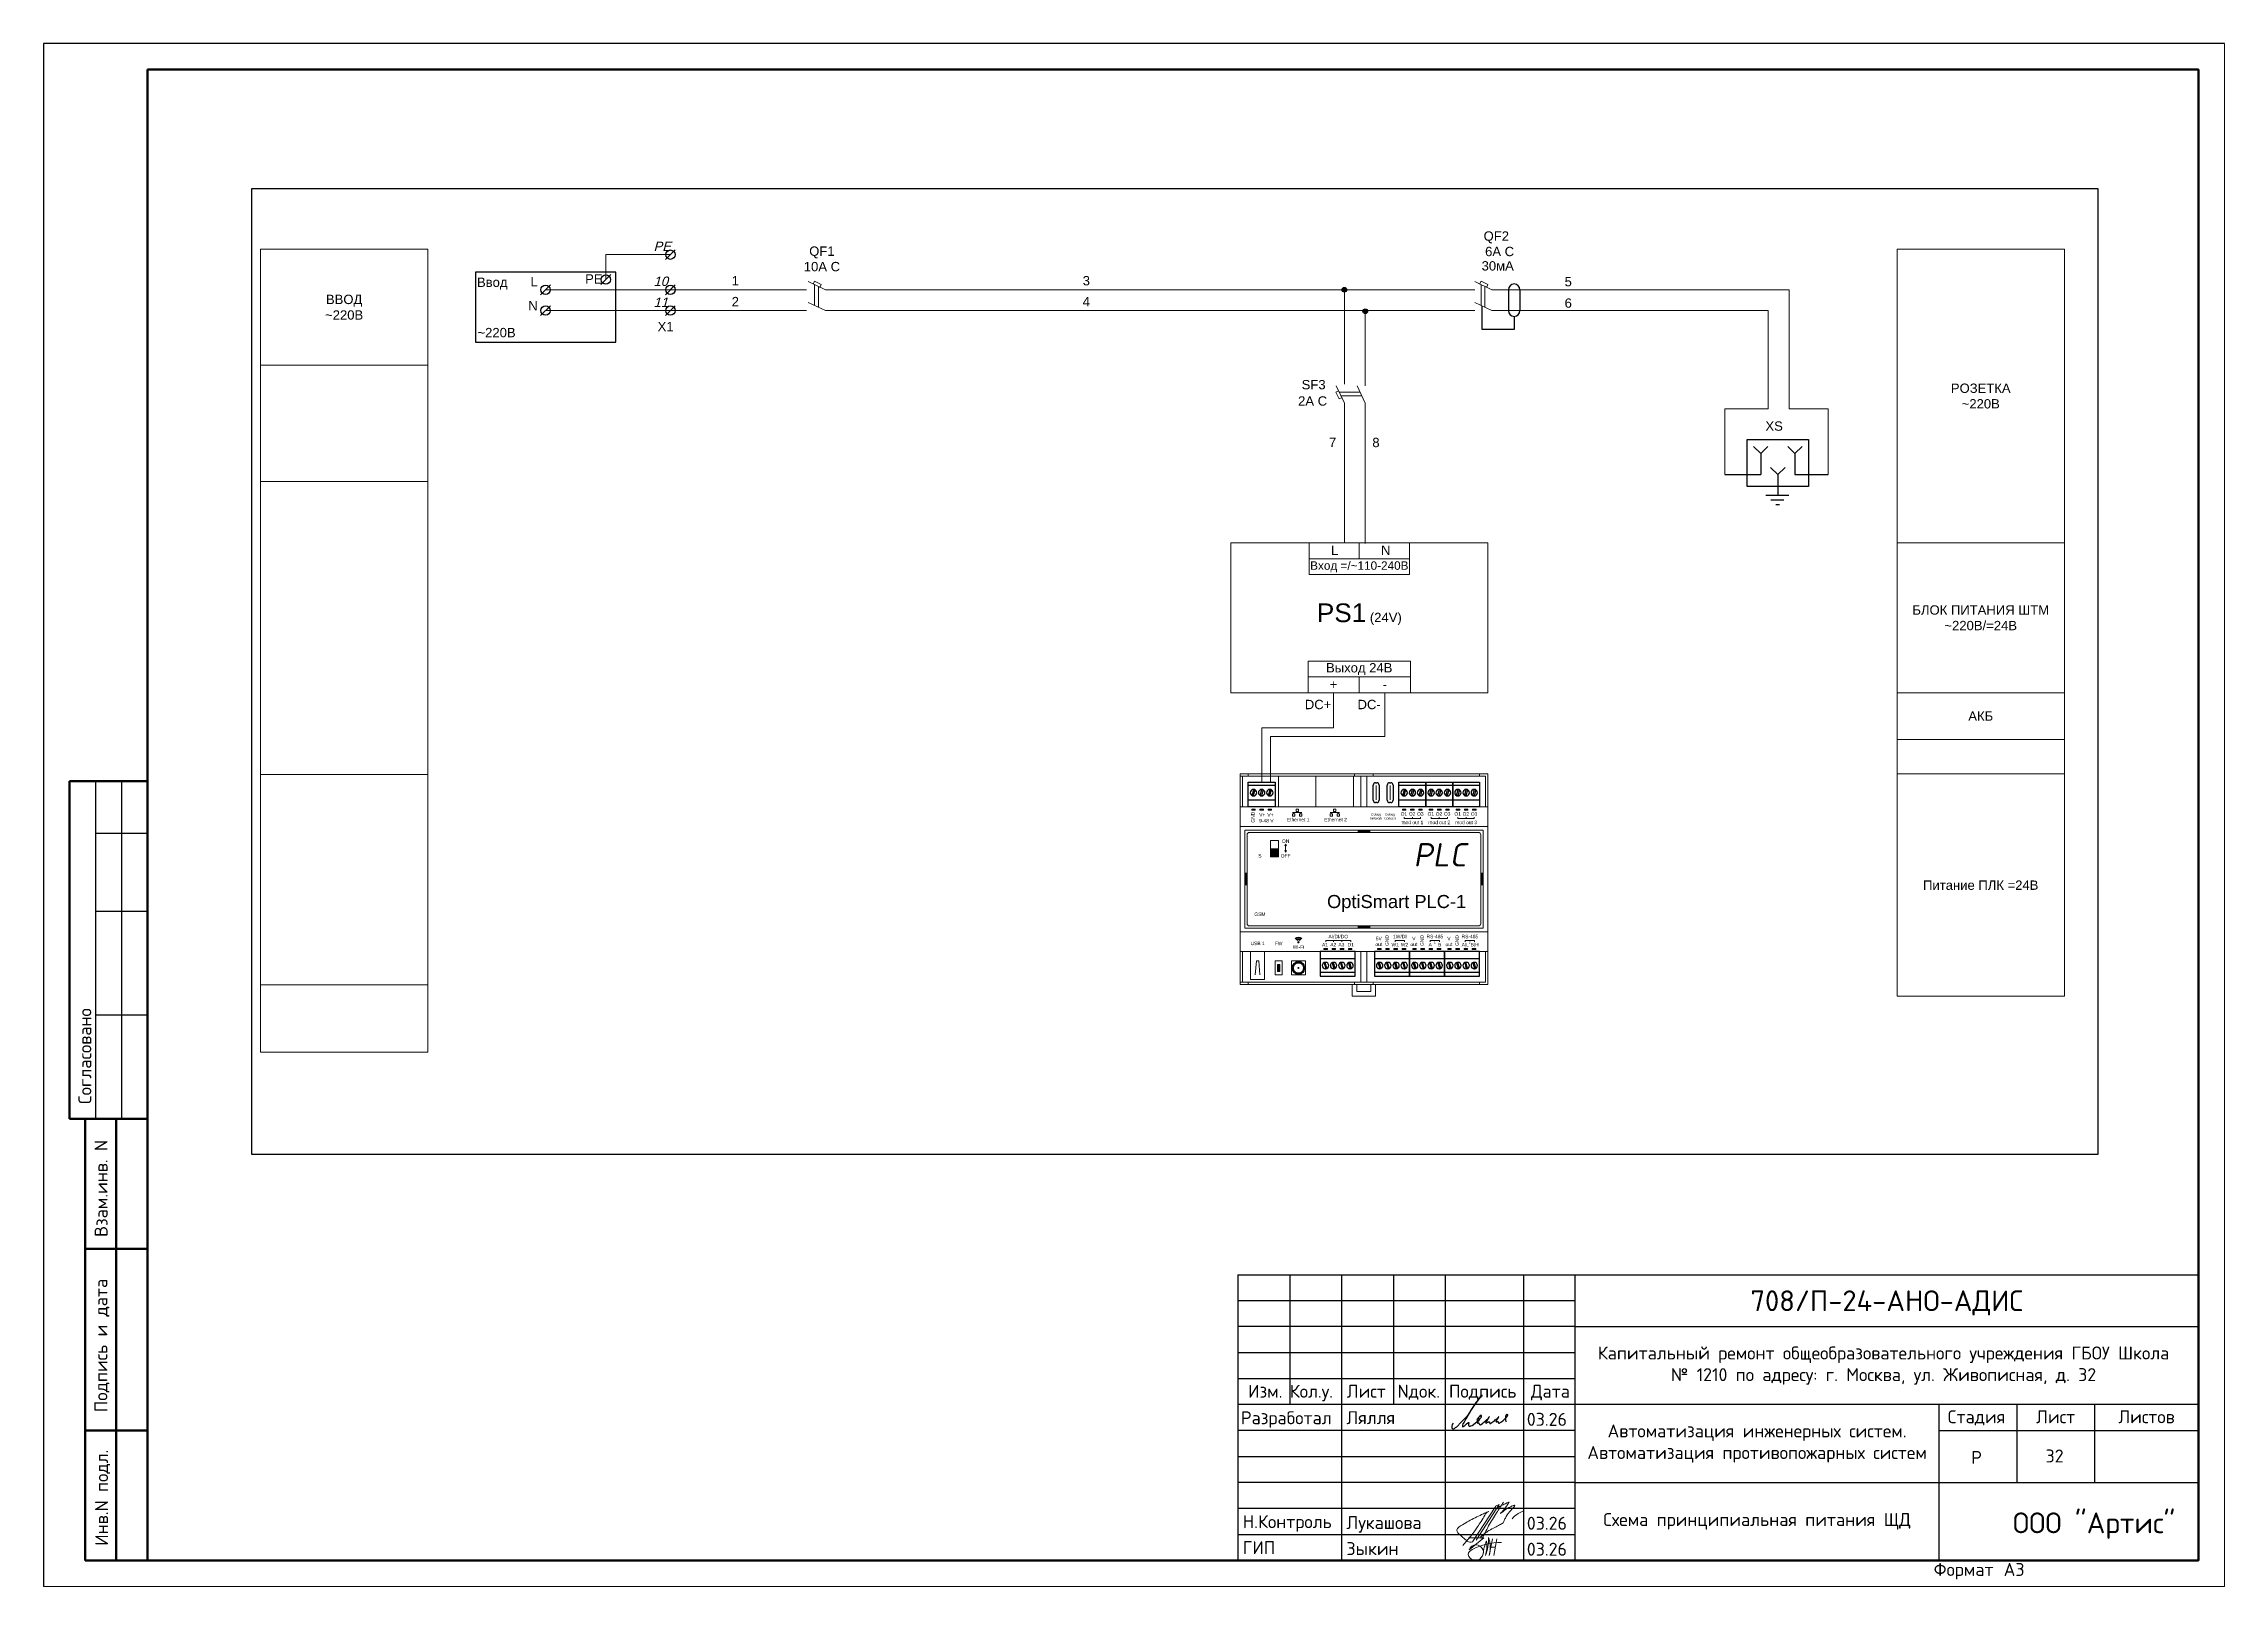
# Paper-space layout '1 (30)' of a CAD drawing. Header units: millimetres. Extents: x 9354 to 9774, y 857 to 1154.
# The model-space entities are those that its viewports show. They can reach past a viewport. Long polylines and large blocks are cut down to what shows.
import ezdxf
from ezdxf.enums import TextEntityAlignment as Align

# ---------------------------------------------------------------- set-up
doc = ezdxf.new("R2010")
doc.units = ezdxf.units.MM
doc.linetypes.add('DASHED2', pattern=[0.375, 0.25, -0.125])
for name, color, linetype, lineweight in [('text', 5, 'Continuous', 20), ('WB', 7, 'Continuous', 9), ('АР_текст', 250, 'Continuous', 40), ('Маркировка', 1, 'Continuous', 9), ('Основная сплош', 7, 'Continuous', 30), ('Текст', 7, 'Continuous', 30), ('Цепь 220В AC L', 34, 'Continuous', 9), ('Цепь 220В AC N', 5, 'Continuous', 9), ('Цепь DC 24В минус', 7, 'Continuous', 9), ('Цепь DC 24В плюс', 1, 'Continuous', 9), ('Цепь PE', 50, 'Continuous', 9)]:
    doc.layers.add(name, color=color, linetype=linetype, lineweight=lineweight)
for name, color, linetype, lineweight, true_color in [('Винты', 7, 'Continuous', 25, 0x000000), ('Клеммники', 7, 'Continuous', 25, 0x008000), ('ОФ_подписи', 5, 'Continuous', 13, 0x0000ff), ('Подписи', 5, 'Continuous', 18, 0x0000ff)]:
    doc.layers.add(name, color=color, linetype=linetype, lineweight=lineweight, true_color=true_color)
for name, color, linetype in [('Основная', 7, 'Continuous'), ('СОТ', 7, 'Continuous'), ('Штампы', 7, 'Continuous')]:
    doc.layers.add(name, color=color, linetype=linetype)
doc.styles.add('20', font='isocpeur.ttf', dxfattribs={"oblique": 10, "height": 20})
doc.styles.add('ICOCPEUR', font='isocpeur.ttf', dxfattribs={"height": 250})
doc.styles.add('PDF ISOCPEUR', font='isocpeur.ttf')
doc.styles.add('RubezhCAD', font='isocpeur.ttf')
doc.styles.get("Standard").update_dxf_attribs({"font": 'arial.ttf'})
doc.styles.add('textstyle19', font='arial.ttf')
doc.styles.add('textstyle20', font='arial.ttf')
doc.styles.add('textstyle21', font='arial.ttf')
doc.styles.add('textstyle22', font='arial.ttf')
doc.styles.add('textstyle23', font='arial.ttf')
doc.styles.add('textstyle24', font='arial.ttf')
doc.styles.add('textstyle25', font='arial.ttf')
doc.styles.add('textstyle26', font='arial.ttf')
doc.styles.add('textstyle27', font='arial.ttf')
doc.styles.add('textstyle28', font='arial.ttf')
doc.styles.add('textstyle29', font='arial.ttf')
doc.styles.add('textstyle30', font='arial.ttf')
doc.styles.add('textstyle31', font='arial.ttf')
doc.styles.add('textstyle32', font='arial.ttf')
doc.styles.add('textstyle33', font='arial.ttf')
doc.styles.add('textstyle34', font='arial.ttf')
doc.styles.add('textstyle35', font='arial.ttf')
doc.styles.add('textstyle36', font='arial.ttf')
doc.styles.add('textstyle37', font='arial.ttf')
doc.styles.add('textstyle38', font='arial.ttf')
doc.styles.add('textstyle39', font='arial.ttf')
doc.styles.add('textstyle40', font='arial.ttf')
doc.styles.add('textstyle41', font='arial.ttf')
doc.styles.add('textstyle42', font='arial.ttf')
doc.styles.add('textstyle43', font='arial.ttf')
doc.styles.add('textstyle44', font='arial.ttf')
doc.styles.add('textstyle45', font='arial.ttf')
doc.styles.add('textstyle47', font='arial.ttf')
doc.styles.add('textstyle48', font='arial.ttf')
doc.styles.add('textstyle49', font='arial.ttf')
doc.styles.add('textstyle50', font='arial.ttf')
doc.styles.add('textstyle51', font='arial.ttf')
doc.styles.add('textstyle52', font='arial.ttf')
doc.styles.add('textstyle53', font='arial.ttf')
doc.styles.add('textstyle54', font='arial.ttf')
doc.styles.add('textstyle55', font='arial.ttf')
doc.styles.add('textstyle56', font='arial.ttf')
doc.styles.add('textstyle57', font='arial.ttf')
doc.styles.add('textstyle58', font='arial.ttf')
doc.styles.add('textstyle59', font='arial.ttf')
doc.styles.add('textstyle60', font='arial.ttf')
doc.styles.add('textstyle61', font='arial.ttf')
doc.styles.add('textstyle62', font='arial.ttf')
doc.styles.add('textstyle63', font='arial.ttf')
doc.styles.add('textstyle64', font='arial.ttf')
doc.styles.add('textstyle65', font='arial.ttf')
doc.styles.add('textstyle66', font='arial.ttf')
doc.styles.add('textstyle67', font='arial.ttf')
doc.styles.add('textstyle68', font='arial.ttf')
doc.styles.add('textstyle69', font='arial.ttf')
doc.styles.add('TIMES', font='times.ttf')
doc.styles.add('XREF1$0$Standard', font='isocpeur.ttf')

psp = doc.layouts.new('1 (30)')

msp = doc.modelspace()

# ---------------------------------------------------------------- texts
at = {"color": 0, "lineweight": 30}
for s, p in [('QF2', (1145247.1, 49818.5)), ('QF1', (1132258.5, 49527.5)), ('6А C', (1145275.7, 49521.3)), ('10А C', (1132154, 49230.3)), ('30мА', (1145208.2, 49244.8)), ('Х1', (1129338.9, 48075)), ('SF3', (1141742.8, 46957.7)), ('2А C', (1141674, 46643.6)), ('L', (1142309.1, 43769.2)), ('N', (1143270, 43770.9))]:
    msp.add_text(s, height=180, dxfattribs=at).set_placement(p)
for s, p in [('PE', (1127942.5, 48992.9)), ('Ввод', (1125860, 48928.6)), ('L', (1126890, 48942.8)), ('N', (1126848.2, 48477.2)), ('~220В', (1125870.2, 47959.7))]:
    msp.add_text(s, height=180).set_placement(p)
msp.add_text('XS', height=180, dxfattribs=at).set_placement((1151010, 46160.5), align=Align.RIGHT)
at = {"attachment_point": 5}
for s, insert, char_height, width in [('ВВОД\\P~220В', (1123301.8, 48537.8), 180, 3221.663), ('РОЗЕТКА\\P~220В', (1154821.3, 46827.7), 180, 3221.663), ('Вход =/~110-240В', (1142853.4, 43541.4), 162, 1927.491), ('{\\H2x;PS1} (24V)', (1142853.4, 42628.6), 180, 1927.491), ('БЛОК ПИТАНИЯ ШТМ\\P~220В/=24В', (1154821.3, 42558.6), 180, 3221.663), ('Выход 24В', (1142851.3, 41571.6), 180, 1968.892), ('+', (1142359, 41277.3), 180, 984.446), ('-', (1143343.5, 41277.3), 180, 984.446), ('Питание ПЛК =24В', (1154821.3, 37410.8), 180, 3221.663)]:
    msp.add_mtext(s, dxfattribs=dict(at, insert=insert, char_height=char_height, width=width))
at = {"layer": 'Defpoints', "insert": (1154821.3, 40667.2), "char_height": 180, "width": 3221.663, "attachment_point": 5}
msp.add_mtext('АКБ', dxfattribs=at)
at = {"layer": 'text', "style": '20', "oblique": 10}
msp.add_text('PLC', height=450, rotation=360, dxfattribs=at).set_placement((1143897.2, 37772.1))
at = {"layer": 'Маркировка', "color": 1, "lineweight": 25}
for s, p in [('3', (1137525.6, 48958.8)), ('2', (1130765.6, 48556.4)), ('1', (1130765.6, 48958.8)), ('4', (1137525.6, 48556.4)), ('5', (1146807.3, 48941)), ('6', (1146807.3, 48528.2)), ('7', (1142268.4, 45844.5)), ('8', (1143103.8, 45844.5))]:
    msp.add_text(s, height=180, dxfattribs=at).set_placement(p)
at = {"layer": 'Маркировка', "color": 1, "lineweight": 30}
for s, p in [('DC+', (1141803.6, 40800.1)), ('DC-', (1142818.7, 40800.1))]:
    msp.add_text(s, height=180, dxfattribs=at).set_placement(p)
at = {"layer": 'Маркировка', "color": 94, "char_height": 180, "attachment_point": 7}
for s, heights, insert in [('{\\Q15;PE}', [171.3], (1129260.7, 49620.6)), ('{\\Q15;10}', [0], (1129260.7, 48945.6)), ('{\\Q15;11}', [0], (1129260.7, 48543.1))]:
    msp.add_mtext_dynamic_manual_height_columns(s, width=375.081, gutter_width=1125, heights=heights, dxfattribs=dict(at, insert=insert))
at = {"layer": 'СОТ', "char_height": 250, "width": 7000, "attachment_point": 5, "style": 'ICOCPEUR'}
for s, insert in [('{\\C0;32}', (1156243.3, 26423)), ('Схема принципиальная питания ЩД', (1150513.4, 25164.9))]:
    msp.add_mtext(s, dxfattribs=dict(at, insert=insert))

# ---------------------------------------------------------------- blocks, each defined once
blk = doc.blocks.new('*U8')
at = {"lineweight": 50}
for p, q in [((5, 155), (20, 155)), ((5, 155), (5, 90)), ((5, 90), (20, 90)), ((8, 5), (8, 90)), ((14, 5), (14, 90)), ((8, 65), (20, 65)), ((8, 30), (20, 30)), ((8, 5), (20, 5))]:
    blk.add_line(p, q, dxfattribs=at)
for p, q in [((10, 155), (10, 90)), ((15, 155), (15, 90)), ((10, 145), (20, 145)), ((10, 130), (20, 130)), ((10, 110), (20, 110))]:
    blk.add_line(p, q)
blk.add_lwpolyline([(0, 0), (420, 0), (420, 297), (0, 297)], close=True)
blk.add_lwpolyline([(20, 292), (415, 292), (415, 5), (20, 5)], close=True, dxfattribs=at)
at = {"style": 'XREF1$0$Standard'}
for s, p in [('Согласовано', (7.95, 102.07)), ('Взам.инв. N', (11.07, 76.61)), ('Подпись и дата', (11.04, 46.36)), ('Инв.N подл.', (11.17, 17.07))]:
    blk.add_text(s, height=2.5, rotation=90, dxfattribs=at).set_placement(p, align=Align.MIDDLE_CENTER)
blk.add_text('Формат', height=2.5, dxfattribs=at).set_placement((364.02, 2))
blk.add_text('А3', height=2.5, dxfattribs=at).set_placement((381.51, 2), align=Align.RIGHT)
for tag, p in [('СОГЛАСОВАНО_ДАТА2', (14.37, 145.56)), ('СОГЛАСОВАНО_ДАТА3', (19.37, 145.56)), ('СОГЛАСОВАНО_ФАМИЛИЯ2', (14.37, 110.56)), ('СОГЛАСОВАНО_ФАМИЛИЯ3', (19.37, 110.56)), ('СОГЛАСОВАНО_ДОЛЖНОСТЬ2', (14.37, 90.56)), ('СОГЛАСОВАНО_ДОЛЖНОСТЬ3', (19.37, 90.56))]:
    blk.add_attdef(tag, p, '', height=2.5, rotation=90, dxfattribs=at)
for tag, p in [('ВЗАМ_ИНВ_НОМЕР', (19.37, 77.5)), ('ИНВ_N_ПОДЛ', (19.37, 17.5))]:
    blk.add_attdef(tag, text='', height=2.5, rotation=90, dxfattribs=at).set_placement(p, align=Align.CENTER)
blk.add_attdef('ИНВ_ДАТА', text='', height=2.5, rotation=90, dxfattribs=at).set_placement((19.37, 63.83), align=Align.RIGHT)
blk = doc.blocks.new('П_Зыкин')
at = {"layer": 'ОФ_подписи', "color": 152, "ltscale": 100, "true_color": 0x0061c2, "transparency": 33554687}
for p, q in [((142, 249), (62, -174)), ((102, 37), (218, 37)), ((258, 249), (178, -174))]:
    blk.add_line(p, q, dxfattribs=at)
blk.add_lwpolyline([(-462, 273), (-74, 273), (-446, -30)], dxfattribs=at)
for centre, radius, start, end in [((-271, -94), 186, 314.2393, 159.9348), ((345, -1372), 1523, 88.8758, 117.8788), ((1109, -252), 1204, 158.7593, 174.231), ((-1024, 224), 1068, 337.8144, 2.8859), ((-849, 72), 852, 342.8308, 7.4815), ((-9, 182), 4.48, 8.9691, 155.6551), ((-643, 22), 732, 344.4555, 20.462), ((-318, -169), 151, 108.7568, 173.4251), ((-287, -115), 185, 191.5358, 322.3512)]:
    blk.add_arc(centre, radius, start, end, dxfattribs=at)
blk = doc.blocks.new('П_Лукашова')
at = {"layer": 'ОФ_подписи', "color": 152, "true_color": 0x0061c2}
for p, q in [((221, 339), (-221, -339)), ((286, 371), (-156, -307)), ((283, 370), (218, 338))]:
    blk.add_line(p, q, dxfattribs=at)
for points in [[(221, 301), (344, 360), (434, 401), (475, 416), (464, 395), (420, 336), (342, 232), (310, 203), (337, 221), (420, 283), (490, 322), (558, 352), (576, 358), (491, 240), (403, 113), (374, 49), (360, 20)], [(-221, -339), (-276, -344), (-368, -289), (-446, -221), (-505, -166), (-522, -116), (-412, -16), (-295, 56), (-173, 120), (-49, 179), (33, 216), (87, 237), (52, 221), (11, 167), (-59, 51), (-126, -52), (-177, -132), (-256, -231), (-409, -409)], [(360, 20), (294, -18), (203, -65), (91, -124), (-73, -248)], [(366, 415), (236, 213), (85, -37), (-50, -300)], [(530, 102), (646, 199), (748, 254)]]:
    blk.add_spline(points, degree=3, dxfattribs=at)
blk = doc.blocks.new('A$C11203D1A')
at = {"layer": 'Подписи', "lineweight": 25}
blk.add_lwpolyline([(0.24, 1.11), (0.09, 0.86), (0, 0.47), (0.01, 0.27), (0.06, 0.09), (0.17, 0.01), (0.33, 0), (0.53, 0.07), (0.73, 0.22), (0.94, 0.41), (1.81, 1.26), (2.64, 2.1), (3.19, 2.76), (3.8, 3.63), (4.42, 4.6), (5, 5.4), (5.39, 5.96), (5.72, 6.46), (5.82, 6.46), (5.73, 6.31), (4.71, 5.11), (3.82, 3.76), (2.71, 1.9), (2.36, 1.31), (2.15, 0.93), (2.05, 0.72), (2.04, 0.6), (2.04, 0.49), (2.07, 0.44), (2.13, 0.41), (2.22, 0.43), (2.34, 0.53), (2.48, 0.65), (2.83, 0.93), (3.1, 1.12), (3.23, 1.19), (3.28, 1.19), (3.29, 1.16), (3.26, 1.06), (3.23, 0.9), (3.22, 0.77), (3.24, 0.65), (3.26, 0.58), (3.34, 0.52), (3.42, 0.48), (3.54, 0.51), (3.66, 0.56), (3.92, 0.66), (4.17, 0.85), (4.57, 1.16), (4.82, 1.36), (5, 1.53), (5.18, 1.68), (5.48, 1.96), (5.64, 2.15), (5.74, 2.33), (5.75, 2.44), (5.75, 2.53), (5.69, 2.57), (5.6, 2.58), (5.49, 2.54), (5.33, 2.4), (5.12, 2.18), (4.99, 1.99), (4.9, 1.86), (4.85, 1.74), (4.87, 1.66), (4.92, 1.62), (5.03, 1.65), (5.11, 1.72), (5.21, 1.79), (5.24, 1.81), (5.28, 1.82), (5.31, 1.82), (5.32, 1.79), (5.26, 1.69), (5.19, 1.61), (5.11, 1.47), (5.03, 1.34), (4.98, 1.25), (4.97, 1.17), (4.97, 1.09), (5.01, 1.05), (5.05, 1.06), (5.1, 1.11), (5.14, 1.13), (5.2, 1.13), (5.23, 1.07), (5.27, 0.94), (5.32, 0.85), (5.35, 0.8), (5.43, 0.77), (5.52, 0.78), (5.61, 0.84), (5.88, 1), (6.13, 1.19), (6.42, 1.46), (6.68, 1.7), (6.94, 1.94), (7.06, 2.08), (7.22, 2.28), (7.23, 2.3), (7.23, 2.31), (7.2, 2.31), (7.18, 2.28), (7.15, 2.24), (6.76, 1.63), (6.67, 1.45), (6.59, 1.3), (6.56, 1.22), (6.56, 1.16), (6.57, 1.11), (6.6, 1.08), (6.65, 1.1), (6.7, 1.13), (6.79, 1.19), (6.88, 1.26), (6.99, 1.31), (7.07, 1.35), (7.18, 1.36), (7.23, 1.33), (7.27, 1.28), (7.28, 1.18), (7.28, 1.12), (7.3, 1.08), (7.34, 1.04), (7.38, 1.02), (7.45, 1.01), (7.52, 1.04), (7.6, 1.09), (7.73, 1.19), (7.93, 1.34), (8.13, 1.48), (8.36, 1.7), (8.65, 1.95), (8.78, 2.07), (8.9, 2.16), (8.98, 2.23), (9.03, 2.27), (9.04, 2.29), (9.02, 2.3), (8.99, 2.29), (8.97, 2.25), (8.92, 2.16), (8.7, 1.81), (8.57, 1.61), (8.52, 1.53), (8.51, 1.43), (8.53, 1.37), (8.56, 1.33), (8.6, 1.33), (8.66, 1.35), (8.72, 1.39), (8.76, 1.41), (8.86, 1.4), (8.93, 1.37), (8.94, 1.31), (8.96, 1.22), (8.98, 1.14), (9.02, 1.1), (9.08, 1.07), (9.17, 1.1), (9.24, 1.14), (9.33, 1.2), (9.56, 1.37), (9.86, 1.59), (10.18, 1.87), (10.41, 2.09), (10.57, 2.29), (10.72, 2.51), (10.76, 2.62), (10.77, 2.7), (10.75, 2.75), (10.68, 2.79), (10.58, 2.76), (10.5, 2.69), (10.38, 2.54), (10.32, 2.41), (10.31, 2.25), (10.32, 2.09), (10.33, 1.85), (10.35, 1.7), (10.37, 1.58), (10.4, 1.47), (10.47, 1.37)], dxfattribs=at)
blk = doc.blocks.new('Штамп')
at = {"layer": 'Основная'}
for p, q in [((-18500, 5000), (-12000, 5000)), ((-12000, 4500), (-18500, 4500)), ((-18500, 4000), (-12000, 4000)), ((-12000, 2500), (-18500, 2500)), ((-18500, 2000), (-12000, 2000)), ((-12000, 1500), (-18500, 1500)), ((-12000, 1000), (-18500, 1000)), ((-18500, 500), (-12000, 500))]:
    blk.add_line(p, q, dxfattribs=at)
at = {"layer": 'Основная сплош'}
for p, q in [((-18500, 5500), (0, 5500)), ((-18500, 5500), (-18500, 0)), ((-17500, 5500), (-17500, 3000)), ((-16500, 0), (-16500, 5500)), ((-15500, 5500), (-15500, 3000)), ((-14500, 0), (-14500, 5500)), ((-13000, 5500), (-13000, 0)), ((-12000, 0), (-12000, 5500)), ((-12000, 4500), (0, 4500)), ((-18500, 3500), (-12000, 3500)), ((0, 3000), (-18500, 3000)), ((-5000, 3000), (-5000, 0)), ((-3500, 3000), (-3500, 1500)), ((-2000, 3000), (-2000, 1500)), ((-5000, 2500), (0, 2500)), ((-12000, 1500), (0, 1500))]:
    blk.add_line(p, q, dxfattribs=at)
at = {"transparency": 33554687, "xscale": 100, "yscale": 100, "zscale": 100}
blk.add_blockref('A$C11203D1A', (-14379, 2533), dxfattribs=at)
at = {"layer": 'ОФ_подписи', "color": 5}
for name, p, xscale, yscale, zscale in [('П_Лукашова', (-13755, 700), 1.010226427429054, 1.010226427429054, 1.010226427429054), ('П_Зыкин', (-13706, 228), 0.7621923841183493, 0.7621923841183493, 0.7621923841183493)]:
    blk.add_blockref(name, p, dxfattribs=dict(at, xscale=xscale, yscale=yscale, zscale=zscale))
at = {"transparency": 33554687, "insert": (-8500, 2250), "char_height": 250, "width": 7000, "attachment_point": 5, "style": 'PDF ISOCPEUR'}
blk.add_mtext('Автоматизация инженерных систем. Автоматизация противопожарных систем', dxfattribs=at)
at = {"layer": 'АР_текст', "color": 7, "transparency": 33554687, "insert": (-2009, 668), "char_height": 400, "width": 7750, "attachment_point": 5, "style": 'RubezhCAD'}
blk.add_mtext('{\\C0;ООО "Артис"}', dxfattribs=at)
at = {"layer": 'Текст', "color": 0, "style": 'RubezhCAD'}
blk.add_text('708/П-24-АНО-АДИС', height=400, dxfattribs=at).set_placement((-6000, 4798), align=Align.CENTER)
at = {"layer": 'Текст', "linetype": 'Continuous', "style": 'RubezhCAD'}
for s, p in [('Изм.', (-18302, 3131)), ('Кол.у.', (-17500, 3131)), ('Лист', (-16402, 3131)), ('Nдок.', (-15424, 3131)), ('Подпись', (-14434, 3131)), ('Дата', (-12857, 3131))]:
    blk.add_text(s, height=250, dxfattribs=at).set_placement(p)
at = {"layer": 'Текст', "style": 'ICOCPEUR'}
for s, p in [('Разработал', (-18441, 2620)), ('Лялля', (-16408, 2622)), ('03.26', (-12934, 2590)), ('Н.Контроль', (-18407, 620)), ('Лукашова', (-16408, 602)), ('03.26', (-12934, 590)), ('ГИП', (-18407, 120)), ('Зыкин', (-16408, 102)), ('03.26', (-12934, 90))]:
    blk.add_text(s, height=250, dxfattribs=at).set_placement(p)
at = {"layer": 'Текст', "color": 7, "linetype": 'Continuous', "style": 'RubezhCAD'}
for s, p in [('Стадия', (-4273, 2640)), ('Лист', (-2750, 2640)), ('Листов', (-1000, 2640))]:
    blk.add_text(s, height=250, dxfattribs=at).set_placement(p, align=Align.CENTER)
at = {"layer": 'Текст', "color": 7, "style": 'RubezhCAD'}
blk.add_text('Р', height=250, dxfattribs=at).set_placement((-4273, 1857), align=Align.CENTER)
at = {"layer": 'Текст', "ltscale": 100, "insert": (-6063, 3750), "char_height": 250, "attachment_point": 5, "style": 'RubezhCAD'}
blk.add_mtext_dynamic_manual_height_columns('\\pi-3.125;Капитальный ремонт общеобразовательного учреждения ГБОУ Школа{\\H1.25x; }\\P№ 1210 по адресу: г. Москва, ул. Живописная, д. 32{\\H1.21604x; }\\P', width=11832.53, gutter_width=1250, heights=[1893], dxfattribs=at)
at = {"layer": 'Текст', "ltscale": 100, "style": 'RubezhCAD'}
blk.add_attdef('ЛИСТОВ', text='', height=250, dxfattribs=at).set_placement((-1000, 1857), align=Align.CENTER)
at = {"layer": 'Текст', "ltscale": 100, "style": 'TIMES'}
blk.add_attdef('НАЗВАНИЕ', text='', height=250, dxfattribs=at).set_placement((-8500, 750), align=Align.MIDDLE_CENTER)
blk = doc.blocks.new('3term_block')
at = {"layer": 'Винты'}
for p, q in [((-4.06, 4.76), (-3.36, 7.37)), ((-3.54, 4.63), (-4.06, 4.76)), ((-2.84, 7.24), (-3.54, 4.63)), ((-3.36, 7.37), (-2.84, 7.24)), ((-0.56, 4.76), (0.14, 7.37)), ((-0.04, 4.63), (-0.56, 4.76)), ((0.66, 7.24), (-0.04, 4.63)), ((0.14, 7.37), (0.66, 7.24)), ((2.94, 4.76), (3.64, 7.37)), ((3.46, 4.63), (2.94, 4.76)), ((4.16, 7.24), (3.46, 4.63)), ((3.64, 7.37), (4.16, 7.24))]:
    blk.add_line(p, q, dxfattribs=at)
for centre, start, end in [((-3.45, 6), 0, 180), ((-3.45, 6), 180, 0), ((0.05, 6), 0, 180), ((0.05, 6), 180, 0), ((3.55, 6), 0, 180), ((3.55, 6), 180, 0)]:
    blk.add_arc(centre, 1.4, start, end, dxfattribs=at)
at = {"layer": 'Клеммники', "color": 96, "true_color": 0x008000}
for p, q in [((-5.7, 10.5), (5.8, 10.5)), ((-5.7, 0), (-5.7, 10.5)), ((5.8, 10.5), (5.8, 0)), ((5.8, 10.5), (5.8, 9)), ((5.8, 9), (-5.7, 9)), ((-5.7, 3), (5.8, 3)), ((5.8, 0), (-5.7, 0)), ((5.8, 3), (5.8, 0))]:
    blk.add_line(p, q, dxfattribs=at)
blk = doc.blocks.new('15EDGKC-3.5-04P')
at = {"layer": 'Винты'}
for p, q in [((2.16, 5.87), (1.64, 5.74)), ((1.64, 5.74), (2.34, 3.13)), ((2.86, 3.26), (2.16, 5.87)), ((2.34, 3.13), (2.86, 3.26)), ((5.66, 5.87), (5.14, 5.74)), ((5.14, 5.74), (5.84, 3.13)), ((6.36, 3.26), (5.66, 5.87)), ((5.84, 3.13), (6.36, 3.26)), ((9.16, 5.87), (8.64, 5.74)), ((8.64, 5.74), (9.34, 3.13)), ((9.86, 3.26), (9.16, 5.87)), ((9.34, 3.13), (9.86, 3.26)), ((12.66, 5.87), (12.14, 5.74)), ((12.14, 5.74), (12.84, 3.13)), ((13.36, 3.26), (12.66, 5.87)), ((12.84, 3.13), (13.36, 3.26))]:
    blk.add_line(p, q, dxfattribs=at)
for centre, start, end in [((2.25, 4.5), 0, 180), ((2.25, 4.5), 180, 0), ((5.75, 4.5), 0, 180), ((5.75, 4.5), 180, 0), ((9.25, 4.5), 0, 180), ((9.25, 4.5), 180, 0), ((12.75, 4.5), 0, 180), ((12.75, 4.5), 180, 0)]:
    blk.add_arc(centre, 1.4, start, end, dxfattribs=at)
at = {"layer": 'Клеммники'}
blk.add_line((0, 10.5), (0, 10.5), dxfattribs=at)
at = {"layer": 'Клеммники', "color": 96, "true_color": 0x008000}
for points in [[(0, 0), (15, 0), (15, 10.5), (0, 10.5)], [(0, 7.5), (15, 7.5), (15, 10.5), (0, 10.5)], [(0, 0), (15, 0), (15, 1.5), (0, 1.5)]]:
    blk.add_lwpolyline(points, close=True, dxfattribs=at)
blk = doc.blocks.new('WirenBoard7')
at = {"layer": 'WB'}
for points in [[(6.5, 75), (6.5, 74.5), (5, 74.5), (5, 75)], [(55.5, 65), (50.5, 65), (50.5, 66), (55.5, 66)], [(13, 58), (16.5, 58), (16.5, 54.5), (13, 54.5)], [(2, 42.5), (2, 47.5), (3, 47.5), (3, 42.5)], [(103.05, 42.54), (103.05, 47.54), (104.05, 47.54), (104.05, 42.54)], [(55.5, 24), (50.5, 24), (50.5, 25), (55.5, 25)], [(17, 5.5), (16, 5.5), (16, 8.5), (17, 8.5)]]:
    blk.add_hatch(color=256, dxfattribs=at).paths.add_polyline_path(points)
at = {"layer": 'WB', "true_color": 0xff0000}
for points in [[(10, 75), (10, 74.5), (8.5, 74.5), (8.5, 75)], [(13.5, 75), (13.5, 74.5), (12, 74.5), (12, 75)], [(60.38, 15.34), (60.38, 14.84), (58.88, 14.84), (58.88, 15.34)], [(75.38, 15.34), (75.38, 14.84), (73.88, 14.84), (73.88, 15.34)], [(90.38, 15.34), (90.38, 14.84), (88.88, 14.84), (88.88, 15.34)]]:
    blk.add_hatch(color=1, dxfattribs=at).paths.add_polyline_path(points)
at = {"layer": 'WB', "true_color": 0xff7f00}
for points in [[(71, 75), (71, 74.5), (69.5, 74.5), (69.5, 75)], [(74.5, 75), (74.5, 74.5), (73, 74.5), (73, 75)], [(74.5, 75), (74.5, 74.5), (73, 74.5), (73, 75)], [(82.5, 75), (82.5, 74.5), (81, 74.5), (81, 75)], [(86, 75), (86, 74.5), (84.5, 74.5), (84.5, 75)], [(86, 75), (86, 74.5), (84.5, 74.5), (84.5, 75)], [(94, 75), (94, 74.5), (92.5, 74.5), (92.5, 75)], [(97.5, 75), (97.5, 74.5), (96, 74.5), (96, 75)], [(97.5, 75), (97.5, 74.5), (96, 74.5), (96, 75)], [(37.38, 15.34), (37.38, 14.84), (35.88, 14.84), (35.88, 15.34)], [(40.88, 15.34), (40.88, 14.84), (39.38, 14.84), (39.38, 15.34)], [(44.38, 15.34), (44.38, 14.84), (42.88, 14.84), (42.88, 15.34)]]:
    blk.add_hatch(color=30, dxfattribs=at).paths.add_polyline_path(points)
at = {"layer": 'WB', "true_color": 0x000000}
for points in [[(78, 75), (78, 74.5), (76.5, 74.5), (76.5, 75)], [(89.5, 75), (89.5, 74.5), (88, 74.5), (88, 75)], [(101, 75), (101, 74.5), (99.5, 74.5), (99.5, 75)], [(63.88, 15.34), (63.88, 14.84), (62.38, 14.84), (62.38, 15.34)], [(78.88, 15.34), (78.88, 14.84), (77.38, 14.84), (77.38, 15.34)], [(93.88, 15.34), (93.88, 14.84), (92.38, 14.84), (92.38, 15.34)]]:
    blk.add_hatch(color=18, dxfattribs=at).paths.add_polyline_path(points)
at = {"layer": 'WB', "true_color": 0x00ffff}
blk.add_hatch(color=4, dxfattribs=at).paths.add_polyline_path([(46.38, 14.84), (46.38, 15.34), (47.88, 15.34), (47.88, 14.84)])
at = {"layer": 'WB', "true_color": 0x008000}
for points in [[(67.38, 15.34), (67.38, 14.84), (65.88, 14.84), (65.88, 15.34)], [(69.38, 14.84), (69.38, 15.34), (70.88, 15.34), (70.88, 14.84)]]:
    blk.add_hatch(color=96, dxfattribs=at).paths.add_polyline_path(points)
at = {"layer": 'WB', "true_color": 0xffff00}
for points in [[(82.38, 15.34), (82.38, 14.84), (80.88, 14.84), (80.88, 15.34)], [(97.38, 15.34), (97.38, 14.84), (95.88, 14.84), (95.88, 15.34)]]:
    blk.add_hatch(color=2, dxfattribs=at).paths.add_polyline_path(points)
at = {"layer": 'WB'}
for p, q in [((106, 90), (0, 90)), ((0, 90), (0, 0)), ((0, 89), (105, 89)), ((1, 89), (1, 76)), ((3.5, 89), (3.5, 90)), ((49, 89), (49, 90)), ((51.75, 76), (51.75, 89)), ((54.25, 89), (54.25, 76)), ((57, 90), (57, 89)), ((58.25, 85), (58.25, 79)), ((64.25, 85), (64.25, 79)), ((102.5, 89), (102.5, 90)), ((105, 89), (105, 76)), ((106, 0), (106, 90)), ((0, 76), (106, 76)), ((5, 75), (6.5, 75)), ((5, 74.5), (5, 75)), ((6.5, 75), (6.5, 74.5)), ((51.75, 76), (54.25, 76)), ((0, 67.5), (106, 67.5)), ((2, 66), (104, 66)), ((2, 24), (2, 66)), ((6.5, 74.5), (5, 74.5)), ((50.5, 65), (50.5, 66)), ((50.5, 66), (55.5, 66)), ((55.5, 66), (55.5, 65)), ((70.25, 71.5), (70.25, 71)), ((70.25, 71), (77.25, 71)), ((73.75, 71.5), (73.75, 71)), ((77.25, 71.5), (77.25, 71)), ((81.75, 71.5), (81.75, 71)), ((81.75, 71), (88.75, 71)), ((85.25, 71.5), (85.25, 71)), ((88.75, 71.5), (88.75, 71)), ((93.25, 71.5), (93.25, 71)), ((93.25, 71), (100.25, 71)), ((96.75, 71.5), (96.75, 71)), ((100.25, 71.5), (100.25, 71)), ((104, 66), (104, 24)), ((3, 26), (3, 64)), ((4, 65), (102, 65)), ((16.5, 61.5), (13, 61.5)), ((13, 61.5), (13, 54.5)), ((13, 54.5), (13, 58)), ((13, 58), (16.5, 58)), ((16.5, 54.5), (16.5, 61.5)), ((16.5, 58), (16.5, 54.5)), ((55.5, 65), (50.5, 65)), ((103, 64), (103, 26)), ((2, 47.5), (3, 47.5)), ((2, 42.5), (2, 47.5)), ((3, 47.5), (3, 42.5)), ((13, 54.5), (16.5, 54.5)), ((103, 47.5), (104, 47.5)), ((103, 47.5), (104, 47.5)), ((103, 42.5), (103, 47.5)), ((104, 47.5), (104, 42.5)), ((3, 42.5), (2, 42.5)), ((103, 42.5), (104, 42.5)), ((104, 42.5), (103, 42.5)), ((0, 22.5), (106, 22.5)), ((104, 24), (2, 24)), ((102, 25), (4, 25)), ((36.67, 18.74), (47.38, 18.74)), ((36.67, 18.74), (36.67, 18.24)), ((40, 18.74), (40, 18.24)), ((43.51, 18.74), (43.51, 18.24)), ((47.38, 18.74), (47.38, 18.24)), ((50.5, 24), (50.5, 25)), ((50.5, 25), (55.5, 25)), ((55.5, 24), (50.5, 24)), ((55.5, 25), (55.5, 24)), ((66.38, 18.24), (66.38, 18.74)), ((66.38, 18.74), (70.38, 18.74)), ((70.38, 18.74), (70.38, 18.24)), ((81.38, 18.24), (81.38, 18.74)), ((81.38, 18.74), (85.38, 18.74)), ((85.38, 18.74), (85.38, 18.24)), ((96.38, 18.24), (96.38, 18.74)), ((96.38, 18.74), (100.38, 18.74)), ((100.38, 18.74), (100.38, 18.24)), ((0, 14), (106, 14)), ((1, 1), (1, 14)), ((4.5, 14), (10.5, 14)), ((4.5, 2), (4.5, 14)), ((10.5, 14), (10.5, 2)), ((18, 10), (15, 10)), ((15, 10), (15, 4)), ((18, 4), (18, 10)), ((51.75, 14), (51.75, 1)), ((51.75, 14), (54.25, 14)), ((54.25, 1), (54.25, 14)), ((105, 1), (105, 14)), ((0, 1), (105, 1)), ((0, 0), (106, 0)), ((3.5, 0), (3.5, 1)), ((10.5, 2), (4.5, 2)), ((15, 4), (18, 4)), ((16, 8.5), (17, 8.5)), ((16, 5.5), (16, 8.5)), ((17, 5.5), (16, 5.5)), ((17, 8.5), (17, 5.5)), ((48, -5), (48, 0)), ((49, 1), (49, 0)), ((50, 0), (50, -3)), ((56, -3), (56, 0)), ((57, 0), (57, 1)), ((58, -5), (58, 0)), ((102.5, 0), (102.5, 1)), ((48, -5), (58, -5)), ((50, -3), (56, -3))]:
    blk.add_line(p, q, dxfattribs=at)
at = {"layer": 'WB', "color": 18, "true_color": 0x000000}
for p, q in [((32.5, 89), (16.5, 89)), ((16.5, 89), (16.5, 76)), ((48.5, 89), (32.5, 89)), ((32.5, 89), (32.5, 76)), ((32.5, 76), (32.5, 89)), ((48.5, 76), (48.5, 89)), ((16.5, 76), (32.5, 76)), ((32.5, 76), (48.5, 76)), ((76.5, 75), (78, 75)), ((76.5, 75), (78, 75)), ((76.5, 74.5), (76.5, 75)), ((76.5, 74.5), (76.5, 75)), ((78, 75), (78, 74.5)), ((78, 75), (78, 74.5)), ((88, 75), (89.5, 75)), ((88, 75), (89.5, 75)), ((88, 74.5), (88, 75)), ((88, 74.5), (88, 75)), ((89.5, 75), (89.5, 74.5)), ((89.5, 75), (89.5, 74.5)), ((99.5, 75), (101, 75)), ((99.5, 75), (101, 75)), ((99.5, 74.5), (99.5, 75)), ((99.5, 74.5), (99.5, 75)), ((101, 75), (101, 74.5)), ((101, 75), (101, 74.5)), ((78, 74.5), (76.5, 74.5)), ((78, 74.5), (76.5, 74.5)), ((89.5, 74.5), (88, 74.5)), ((89.5, 74.5), (88, 74.5)), ((101, 74.5), (99.5, 74.5)), ((101, 74.5), (99.5, 74.5)), ((62.38, 15.34), (63.88, 15.34)), ((62.38, 14.84), (62.38, 15.34)), ((63.88, 14.84), (62.38, 14.84)), ((63.88, 15.34), (63.88, 14.84)), ((77.38, 15.34), (78.88, 15.34)), ((77.38, 14.84), (77.38, 15.34)), ((78.88, 14.84), (77.38, 14.84)), ((78.88, 15.34), (78.88, 14.84)), ((84.38, 15.34), (85.88, 15.34)), ((84.38, 14.84), (84.38, 15.34)), ((85.88, 14.84), (84.38, 14.84)), ((85.88, 15.34), (85.88, 14.84)), ((92.38, 15.34), (93.88, 15.34)), ((92.38, 14.84), (92.38, 15.34)), ((93.88, 14.84), (92.38, 14.84)), ((93.88, 15.34), (93.88, 14.84)), ((99.38, 15.34), (100.88, 15.34)), ((99.38, 14.84), (99.38, 15.34)), ((100.88, 14.84), (99.38, 14.84)), ((100.88, 15.34), (100.88, 14.84))]:
    blk.add_line(p, q, dxfattribs=at)
at = {"layer": 'WB', "lineweight": 25}
for p, q in [((57, 78.75), (57, 85.25)), ((58, 86.25), (58.5, 86.25)), ((59.5, 85.25), (59.5, 78.75)), ((63, 78.75), (63, 85.25)), ((64, 86.25), (64.5, 86.25)), ((65.5, 85.25), (65.5, 78.75)), ((58.5, 77.75), (58, 77.75)), ((64.5, 77.75), (64, 77.75))]:
    blk.add_line(p, q, dxfattribs=at)
at = {"layer": 'WB', "color": 1, "true_color": 0xff0000}
for p, q in [((8.5, 75), (10, 75)), ((8.5, 74.5), (8.5, 75)), ((10, 75), (10, 74.5)), ((12, 75), (13.5, 75)), ((12, 74.5), (12, 75)), ((13.5, 75), (13.5, 74.5)), ((10, 74.5), (8.5, 74.5)), ((13.5, 74.5), (12, 74.5)), ((58.88, 15.34), (60.38, 15.34)), ((58.88, 14.84), (58.88, 15.34)), ((60.38, 14.84), (58.88, 14.84)), ((60.38, 15.34), (60.38, 14.84)), ((73.88, 15.34), (75.38, 15.34)), ((73.88, 14.84), (73.88, 15.34)), ((75.38, 14.84), (73.88, 14.84)), ((75.38, 15.34), (75.38, 14.84)), ((88.88, 15.34), (90.38, 15.34)), ((88.88, 14.84), (88.88, 15.34)), ((90.38, 14.84), (88.88, 14.84)), ((90.38, 15.34), (90.38, 14.84))]:
    blk.add_line(p, q, dxfattribs=at)
at = {"layer": 'WB', "lineweight": 15}
for p, q in [((24, 74), (24, 75)), ((24, 75), (25, 75)), ((25, 75), (25, 74)), ((40, 74), (40, 75)), ((40, 75), (41, 75)), ((41, 75), (41, 74)), ((22.5, 73.5), (26.5, 73.5)), ((22.5, 72), (22.5, 73)), ((22.5, 73), (23.5, 73)), ((23.5, 72), (22.5, 72)), ((23, 73), (23, 73.5)), ((23.5, 73), (23.5, 72)), ((25, 74), (24, 74)), ((24.5, 74), (24.5, 73.5)), ((25.5, 72), (25.5, 73)), ((25.5, 73), (26.5, 73)), ((26.5, 72), (25.5, 72)), ((26, 73), (26, 73.5)), ((26.5, 73), (26.5, 72)), ((38.5, 73.5), (42.5, 73.5)), ((38.5, 72), (38.5, 73)), ((38.5, 73), (39.5, 73)), ((39.5, 72), (38.5, 72)), ((39, 73), (39, 73.5)), ((39.5, 73), (39.5, 72)), ((41, 74), (40, 74)), ((40.5, 74), (40.5, 73.5)), ((41.5, 72), (41.5, 73)), ((41.5, 73), (42.5, 73)), ((42.5, 72), (41.5, 72)), ((42, 73), (42, 73.5)), ((42.5, 73), (42.5, 72))]:
    blk.add_line(p, q, dxfattribs=at)
at = {"layer": 'WB', "color": 30, "true_color": 0xff7f00}
for p, q in [((69.5, 75), (71, 75)), ((69.5, 74.5), (69.5, 75)), ((71, 75), (71, 74.5)), ((73, 75), (74.5, 75)), ((73, 75), (74.5, 75)), ((73, 74.5), (73, 75)), ((74.5, 75), (74.5, 74.5)), ((74.5, 75), (74.5, 74.5)), ((81, 75), (82.5, 75)), ((81, 74.5), (81, 75)), ((82.5, 75), (82.5, 74.5)), ((84.5, 75), (86, 75)), ((84.5, 75), (86, 75)), ((84.5, 74.5), (84.5, 75)), ((86, 75), (86, 74.5)), ((86, 75), (86, 74.5)), ((92.5, 75), (94, 75)), ((92.5, 74.5), (92.5, 75)), ((94, 75), (94, 74.5)), ((96, 75), (97.5, 75)), ((96, 75), (97.5, 75)), ((96, 74.5), (96, 75)), ((97.5, 75), (97.5, 74.5)), ((97.5, 75), (97.5, 74.5)), ((71, 74.5), (69.5, 74.5)), ((74.5, 74.5), (73, 74.5)), ((74.5, 74.5), (73, 74.5)), ((82.5, 74.5), (81, 74.5)), ((86, 74.5), (84.5, 74.5)), ((86, 74.5), (84.5, 74.5)), ((94, 74.5), (92.5, 74.5)), ((97.5, 74.5), (96, 74.5)), ((97.5, 74.5), (96, 74.5)), ((35.88, 15.34), (37.38, 15.34)), ((35.88, 14.84), (35.88, 15.34)), ((37.38, 14.84), (35.88, 14.84)), ((37.38, 15.34), (37.38, 14.84)), ((39.38, 15.34), (40.88, 15.34)), ((39.38, 14.84), (39.38, 15.34)), ((40.88, 14.84), (39.38, 14.84)), ((40.88, 15.34), (40.88, 14.84)), ((42.88, 15.34), (44.38, 15.34)), ((42.88, 14.84), (42.88, 15.34)), ((44.38, 14.84), (42.88, 14.84)), ((44.38, 15.34), (44.38, 14.84))]:
    blk.add_line(p, q, dxfattribs=at)
at = {"layer": 'WB', "lineweight": 20}
for p, q in [((19.5, 60), (19.19, 59.2)), ((19.5, 56.5), (19.19, 57.3)), ((19.5, 60), (19.5, 56.5)), ((19.5, 60), (19.82, 59.2)), ((19.5, 56.5), (19.82, 57.3)), ((6.5, 4), (7, 10)), ((7, 10), (8, 10)), ((8, 10), (8.5, 4))]:
    blk.add_line(p, q, dxfattribs=at)
at = {"layer": 'WB', "color": 2, "true_color": 0xffff00}
for p, q in [((28, 10), (22, 10)), ((22, 10), (22, 4)), ((28, 4), (28, 10)), ((80.88, 15.34), (82.38, 15.34)), ((80.88, 14.84), (80.88, 15.34)), ((82.38, 14.84), (80.88, 14.84)), ((82.38, 15.34), (82.38, 14.84)), ((95.88, 15.34), (97.38, 15.34)), ((95.88, 14.84), (95.88, 15.34)), ((97.38, 14.84), (95.88, 14.84)), ((97.38, 15.34), (97.38, 14.84)), ((22, 4), (28, 4))]:
    blk.add_line(p, q, dxfattribs=at)
at = {"layer": 'WB', "color": 4, "true_color": 0x00ffff}
for p, q in [((46.38, 15.34), (47.88, 15.34)), ((46.38, 14.84), (46.38, 15.34)), ((47.88, 14.84), (46.38, 14.84)), ((47.88, 15.34), (47.88, 14.84))]:
    blk.add_line(p, q, dxfattribs=at)
at = {"layer": 'WB', "color": 96, "true_color": 0x008000}
for p, q in [((65.88, 15.34), (67.38, 15.34)), ((65.88, 14.84), (65.88, 15.34)), ((67.38, 14.84), (65.88, 14.84)), ((67.38, 15.34), (67.38, 14.84)), ((69.38, 15.34), (70.88, 15.34)), ((69.38, 14.84), (69.38, 15.34)), ((70.88, 14.84), (69.38, 14.84)), ((70.88, 15.34), (70.88, 14.84))]:
    blk.add_line(p, q, dxfattribs=at)
at = {"layer": 'WB', "color": 2, "lineweight": 60, "true_color": 0xffff00}
blk.add_circle((25, 7), 2.5, dxfattribs=at)
at = {"layer": 'WB'}
blk.add_circle((25, 18), 0.3, dxfattribs=at)
at = {"layer": 'WB', "color": 2, "true_color": 0xffff00}
blk.add_circle((25, 7), 0.207, dxfattribs=at)
at = {"layer": 'WB', "lineweight": 25}
for centre, radius, start, end in [((58, 85.25), 1, 90, 180), ((58.5, 85.25), 1, 0, 90), ((64, 85.25), 1, 90, 180), ((64.5, 85.25), 1, 0, 90), ((58, 78.75), 1, 180, 270), ((58.5, 78.75), 1, 270, 0), ((64, 78.75), 1, 180, 270), ((64.5, 78.75), 1, 270, 0), ((25, 18), 2, 45, 135), ((25, 18), 1.5, 45, 135), ((25, 18), 1, 45, 135)]:
    blk.add_arc(centre, radius, start, end, dxfattribs=at)
at = {"layer": 'WB'}
for centre, start, end in [((4, 64), 90, 180), ((102, 64), 0, 90), ((4, 26), 180, 270), ((102, 26), 270, 0)]:
    blk.add_arc(centre, 1, start, end, dxfattribs=at)
for name, p in [('3term_block', (9.2, 76)), ('3term_block', (73.7, 76)), ('3term_block', (85.2, 76)), ('3term_block', (96.7, 76)), ('15EDGKC-3.5-04P', (34.3, 3.5)), ('15EDGKC-3.5-04P', (57.5, 3.5)), ('15EDGKC-3.5-04P', (72.5, 3.5)), ('15EDGKC-3.5-04P', (87.5, 3.5))]:
    blk.add_blockref(name, p, dxfattribs=at)
at = {"layer": 'WB', "char_height": 1, "attachment_point": 5, "rotation": 90}
for insert, style in [((5.5, 71.5), 'textstyle67'), ((62.88, 18.74), 'textstyle64'), ((77.88, 18.74), 'textstyle66'), ((92.88, 18.74), 'textstyle69')]:
    blk.add_mtext('\\H1.5;GND', dxfattribs=dict(at, insert=insert, style=style))
at = {"layer": 'WB', "color": 1, "true_color": 0xff0000, "char_height": 1, "attachment_point": 5}
for s, insert, style in [('\\H1.5;V+', (9.5, 72.5), 'textstyle55'), ('\\H1.5;9-48 V', (11.25, 70), 'textstyle53'), ('\\H1.5;V+', (13, 72.5), 'textstyle52'), ('\\H1.5;5V\\Pout', (59.38, 18.34), 'textstyle50'), ('\\H1.5;V\\Pout', (74.38, 18.34), 'textstyle54'), ('\\H1.5;V\\Pout', (89.38, 18.34), 'textstyle65')]:
    blk.add_mtext(s, dxfattribs=dict(at, insert=insert, style=style))
at = {"layer": 'WB', "color": 18, "lineweight": 15, "true_color": 0x000000, "char_height": 1, "attachment_point": 8}
for s, insert, style in [('\\H1.5;Ethernet 1', (24.87, 69.7), 'textstyle29'), ('\\H1.5;Ethernet 2', (40.87, 69.7), 'textstyle27')]:
    blk.add_mtext(s, dxfattribs=dict(at, insert=insert, style=style))
at = {"layer": 'WB', "color": 18, "true_color": 0x000000, "char_height": 1, "attachment_point": 8}
for s, insert, style in [('Debug\\PNetwork', (58.25, 70.5), 'textstyle31'), ('Debug\\PConsole', (64.25, 70.5), 'textstyle28'), ('\\H1.5;mod out 1', (73.75, 68.5), 'textstyle30'), ('\\H1.5;O3', (77.14, 72.15), 'textstyle20'), ('\\H1.5;mod out 2', (85.25, 68.5), 'textstyle21'), ('\\H1.5;O3', (88.64, 72.15), 'textstyle24'), ('\\H1.5;mod out \\c0;3', (96.75, 68.5), 'textstyle25'), ('\\H1.5;O3', (100.14, 72.15), 'textstyle41')]:
    blk.add_mtext(s, dxfattribs=dict(at, insert=insert, style=style))
at = {"layer": 'WB', "color": 30, "true_color": 0xff7f00}
for s, insert, char_height, attachment_point, style in [('\\H1.5;O1', (70.14, 72.15), 1, 8, 'textstyle22'), ('\\H1.5;O2', (73.64, 72.15), 1, 8, 'textstyle19'), ('\\H1.5;O1', (81.64, 72.15), 1, 8, 'textstyle26'), ('\\H1.5;O2', (85.14, 72.15), 1, 8, 'textstyle23'), ('\\H1.5;O1', (93.14, 72.15), 1, 8, 'textstyle43'), ('\\H1.5;O2', (96.64, 72.15), 1, 8, 'textstyle40'), ('\\H1.5;A1', (36.38, 17.74), 2, 2, 'textstyle58'), ('\\H1.5;A2', (39.88, 17.74), 2, 2, 'textstyle61'), ('\\H1.5;A3', (43.38, 17.74), 2, 2, 'textstyle60')]:
    blk.add_mtext(s, dxfattribs=dict(at, insert=insert, char_height=char_height, attachment_point=attachment_point, style=style))
at = {"layer": 'WB'}
for s, insert, char_height, attachment_point, style in [('\\H1.5;ON', (19.5, 60.5), 1, 8, 'textstyle47'), ('\\H1.5;S', (8.5, 54.22), 1, 8, 'textstyle45'), ('\\H1.5;OFF', (19.5, 54.22), 1, 8, 'textstyle44'), ('{\\H7x;OptiSmart PLC-1}', (67, 30.94), 0.8, 8, 'textstyle68'), ('\\H1.5;GSM', (8.5, 29.22), 1, 8, 'textstyle42'), ('\\H1.5;RS-485', (83.38, 20.44), 1, 5, 'textstyle39'), ('\\H1.5;RS-485', (98.38, 20.44), 1, 5, 'textstyle36'), ('\\H1.5;USB 1', (7.5, 17.5), 1, 5, 'textstyle37'), ('\\H1.5;FW', (16.5, 17.5), 1, 5, 'textstyle34'), ('\\H1.5;Wi-Fi', (25, 16), 1, 5, 'textstyle35'), ('\\H1.5;A', (81.38, 17.74), 2, 2, 'textstyle51'), ('\\H1;1', (83.37, 17.43), 2, 8, 'textstyle48'), ('\\H1.5;B', (85.38, 17.74), 2, 2, 'textstyle59'), ('\\H1.5;A|L', (96.38, 17.74), 2, 2, 'textstyle49'), ('\\H1;2', (98.25, 17.43), 2, 8, 'textstyle62'), ('\\H1.5;B|H', (100.38, 17.74), 2, 2, 'textstyle56')]:
    blk.add_mtext(s, dxfattribs=dict(at, insert=insert, char_height=char_height, attachment_point=attachment_point, style=style))
at = {"layer": 'WB', "color": 96, "true_color": 0x008000}
for s, insert, char_height, attachment_point, style in [('\\c32767;\\H1.5;AI/DI/DO', (42.03, 20.44), 1, 5, 'textstyle33'), ('\\H1.5;1W/DI', (68.38, 20.44), 1, 5, 'textstyle32'), ('\\H1.5;W1', (66.38, 17.74), 2, 2, 'textstyle63'), ('\\H1.5;W2', (70.38, 17.74), 2, 2, 'textstyle57')]:
    blk.add_mtext(s, dxfattribs=dict(at, insert=insert, char_height=char_height, attachment_point=attachment_point, style=style))
at = {"layer": 'WB', "color": 4, "true_color": 0x00ffff, "insert": (47.38, 17.74), "char_height": 2, "attachment_point": 2, "style": 'textstyle38'}
blk.add_mtext('\\H1.5;D1', dxfattribs=at)

# ---------------------------------------------------------------- hatches: boundary and pattern name
at = {"ltscale": 100}
h = msp.add_hatch(color=256, dxfattribs=at)
h.dxf.hatch_style = 1
edge = h.paths.add_edge_path()
edge.add_arc((1142565.4, 48875.3), 45, 359.64, 719.64)
h = msp.add_hatch(color=256, dxfattribs=at)
h.dxf.hatch_style = 1
edge = h.paths.add_edge_path()
edge.add_arc((1142967.8, 48460.7), 45, 359.64, 719.64)

# ---------------------------------------------------------------- linework, layer by layer
at = {"linetype": 'Continuous', "ltscale": 4}
for p, q in [((1145723.9, 48875.3), (1145723.9, 48472.9)), ((1145944.5, 48875.3), (1145944.5, 48472.9)), ((1145216.7, 48110.5), (1145216.7, 48562.6)), ((1145834.2, 48362.6), (1145834.2, 48110.5)), ((1145834.2, 48110.5), (1145216.7, 48110.5))]:
    msp.add_line(p, q, dxfattribs=at)
at = {"color": 0, "ltscale": 4}
for p, q in [((1150584, 45721.1), (1150445.6, 45855.9)), ((1150584, 45721.1), (1150722.4, 45855.9)), ((1151242.4, 45721.1), (1151103.9, 45855.9)), ((1151242.4, 45721.1), (1151380.8, 45855.9)), ((1150584, 45721.1), (1150584, 45320.7)), ((1150913.2, 45320.7), (1150774.8, 45455.5)), ((1150913.2, 45320.7), (1151051.6, 45455.5)), ((1151242.4, 45721.1), (1151242.4, 45320.7)), ((1149895.1, 45320.7), (1150584, 45320.7)), ((1150913.2, 45320.7), (1150913.2, 44920.3)), ((1151242.4, 45320.7), (1151881.4, 45320.7)), ((1151123.3, 44911.5), (1150681.3, 44911.5)), ((1151026, 44823.1), (1150778.5, 44823.1)), ((1150946.5, 44734.6), (1150875.7, 44734.6))]:
    msp.add_line(p, q, dxfattribs=at)
at = {"color": 7, "linetype": 'Continuous', "lineweight": 20}
for points in [[(1121691, 49655.4), (1124912.7, 49655.4), (1124912.7, 47420.2), (1121691, 47420.2)], [(1153210.5, 49655.4), (1156432.1, 49655.4), (1156432.1, 44000), (1153210.5, 44000)], [(1121691, 47420.2), (1124912.7, 47420.2), (1124912.7, 45185.1), (1121691, 45185.1)], [(1121691, 45185.1), (1124912.7, 45185.1), (1124912.7, 39543.8), (1121691, 39543.8)], [(1145326.3, 44000), (1140376.2, 44000), (1140376.2, 41117.2), (1145326.3, 41117.2)], [(1156432.1, 44000), (1153210.5, 44000), (1153210.5, 41117.2), (1156432.1, 41117.2)], [(1153210.5, 41117.2), (1156432.1, 41117.2), (1156432.1, 40217.2), (1153210.5, 40217.2)], [(1153210.5, 40217.2), (1156432.1, 40217.2), (1156432.1, 39552.8), (1153210.5, 39552.8)], [(1121691, 39543.8), (1124912.7, 39543.8), (1124912.7, 35493.8), (1121691, 35493.8)], [(1153210.5, 39552.8), (1156432.1, 39552.8), (1156432.1, 35277.8), (1153210.5, 35277.8)], [(1121691, 35493.8), (1124912.7, 35493.8), (1124912.7, 34199.3), (1121691, 34199.3)]]:
    msp.add_lwpolyline(points, close=True, dxfattribs=at)
at = {"ltscale": 100}
for points in [[(1129489, 49454.8), (1129679.9, 49645.8)], [(1128246.1, 48976.2), (1128437, 49167.1)], [(1127085.7, 48779.8), (1127276.7, 48970.8)], [(1129489, 48779.8), (1129679.9, 48970.8)], [(1127085.8, 48377.4), (1127276.7, 48568.3)], [(1129489.1, 48377.4), (1129680, 48568.3)]]:
    msp.add_lwpolyline(points, dxfattribs=at)
at = {"linetype": 'DASHED2', "ltscale": 10}
msp.add_lwpolyline([(1125831.2, 47862.8), (1128531.2, 47862.8), (1128531.2, 49212.8), (1125831.2, 49212.8)], close=True, dxfattribs=at)
at = {"color": 7, "linetype": 'Continuous', "lineweight": 5}
for points in [[(1132569.9, 48875.3), (1132239.5, 49032), (1132239.5, 49032)], [(1132466.1, 48919.8), (1132489.4, 48974.9), (1132362.4, 49042.6), (1132334.8, 48985.4)], [(1132362.4, 48970.6), (1132362.4, 48572.4), (1132362.4, 48572.4)], [(1132434.4, 48934.6), (1132434.4, 48536.4), (1132434.4, 48536.4)], [(1133154.5, 48875.3), (1132569.9, 48875.3), (1132569.9, 48875.3)], [(1145405.9, 48875.3), (1145075.5, 49032), (1145075.5, 49032)], [(1145302.1, 48919.8), (1145325.4, 48974.9), (1145198.4, 49042.6), (1145170.8, 48985.4)], [(1145198.4, 48970.6), (1145198.4, 48572.4), (1145198.4, 48572.4)], [(1145270.4, 48934.6), (1145270.4, 48536.4), (1145270.4, 48536.4)], [(1145990.5, 48875.3), (1145405.9, 48875.3), (1145405.9, 48875.3)], [(1132569.9, 48472.9), (1132239.5, 48629.6), (1132239.5, 48629.6)], [(1133154.5, 48472.9), (1132569.9, 48472.9), (1132569.9, 48472.9)], [(1145405.9, 48472.9), (1145075.5, 48629.6), (1145075.5, 48629.6)], [(1145990.5, 48472.9), (1145405.9, 48472.9), (1145405.9, 48472.9)], [(1142520.9, 46798), (1142465.8, 46774.7), (1142398.1, 46901.8), (1142455.3, 46929.3)], [(1142565.4, 46694.2), (1142408.7, 47024.6), (1142408.7, 47024.6)], [(1142470.1, 46901.8), (1142868.3, 46901.8), (1142868.3, 46901.8)], [(1142506.1, 46829.8), (1142904.3, 46829.8), (1142904.3, 46829.8)], [(1142967.8, 46694.2), (1142811.1, 47024.6), (1142811.1, 47024.6)]]:
    msp.add_lwpolyline(points, dxfattribs=at)
at = {"linetype": 'Continuous', "ltscale": 0.1}
msp.add_lwpolyline([(1150322.6, 45990.9), (1151502.6, 45990.9), (1151502.6, 45084.5), (1150322.6, 45084.5)], close=True, dxfattribs=at)
at = {"color": 7, "linetype": 'Continuous', "lineweight": 5}
for points in [[(1141889.6, 43692.9), (1142851.3, 43692.9), (1142851.3, 44000), (1141889.6, 44000)], [(1141889.6, 43390), (1143817.1, 43390), (1143817.1, 43692.9), (1141889.6, 43692.9)], [(1142851.3, 43692.9), (1143817.1, 43692.9), (1143817.1, 44000), (1142851.3, 44000)], [(1141866.8, 41723), (1143835.7, 41723), (1143835.7, 41420.1), (1141866.8, 41420.1)], [(1141866.8, 41420.1), (1142851.3, 41420.1), (1142851.3, 41117.2), (1141866.8, 41117.2)], [(1142851.3, 41420.1), (1143835.7, 41420.1), (1143835.7, 41117.2), (1142851.3, 41117.2)]]:
    msp.add_lwpolyline(points, close=True, dxfattribs=at)
at = {"ltscale": 100}
for centre, radius in [((1129584.5, 49550.3), 90), ((1128341.6, 49071.6), 90), ((1127181.2, 48875.3), 90), ((1129584.5, 48875.3), 90), ((1142565.4, 48875.3), 45), ((1127181.3, 48472.9), 90), ((1129584.5, 48472.9), 90), ((1142967.8, 48460.7), 45)]:
    msp.add_circle(centre, radius, dxfattribs=at)
at = {"linetype": 'Continuous', "ltscale": 0.1}
for centre, start, end in [((1145834.2, 48875.3), 0, 180), ((1145834.2, 48472.9), 180, 0)]:
    msp.add_arc(centre, 110.3, start, end, dxfattribs=at)
at = {"layer": 'Defpoints', "ltscale": 100}
msp.add_lwpolyline([(1121525.3, 50823.3), (1157075.3, 50823.3), (1157075.3, 32229.6), (1121525.3, 32229.6)], close=True, dxfattribs=at)
at = {"layer": 'Цепь 220В AC L', "ltscale": 100}
for points in [[(1127181.2, 48875.3), (1132204.2, 48875.3)], [(1133154.5, 48875.3), (1134930.8, 48875.3)], [(1134930.8, 48875.3), (1145075.5, 48875.3)], [(1142565.4, 47056.1), (1142565.4, 48875.3)], [(1145405.9, 48875.3), (1151128.6, 48875.3), (1151128.6, 46870.2)], [(1142565.4, 44000), (1142565.4, 46694.2)], [(1151128.6, 46870.2), (1151128.6, 46581.4), (1151881.4, 46581.4), (1151881.4, 45320.7)]]:
    msp.add_lwpolyline(points, dxfattribs=at)
at = {"layer": 'Цепь 220В AC N', "ltscale": 100}
for points in [[(1127181.3, 48472.9), (1132204.2, 48472.9)], [(1133154.5, 48472.9), (1134930.8, 48472.9)], [(1134930.8, 48472.9), (1145075.5, 48472.9)], [(1142967.8, 47024.6), (1142967.8, 48493.4)], [(1145405.9, 48472.9), (1150726.1, 48472.9), (1150726.1, 46870.2)], [(1142967.8, 43987.9), (1142967.8, 46694.2)], [(1150726.1, 46870.2), (1150726.1, 46581.4), (1149895.1, 46581.4), (1149895.1, 45320.7)]]:
    msp.add_lwpolyline(points, dxfattribs=at)
at = {"layer": 'Цепь DC 24В минус', "ltscale": 100}
msp.add_lwpolyline([(1143343.5, 41117.2), (1143343.5, 40271.1), (1141141.5, 40271.1), (1141141.5, 39395.3)], dxfattribs=at)
at = {"layer": 'Цепь DC 24В плюс', "ltscale": 100}
msp.add_lwpolyline([(1142359, 41117.2), (1142359, 40443.8), (1140972.5, 40443.8), (1140972.5, 39395.3)], dxfattribs=at)
at = {"layer": 'Цепь PE', "ltscale": 100}
msp.add_lwpolyline([(1128341.6, 49071.6), (1128341.6, 49550.3), (1129584.5, 49550.3)], dxfattribs=at)

# ---------------------------------------------------------------- block references
at = {"layer": 'WB', "xscale": 45, "yscale": 45, "zscale": 45}
msp.add_blockref('WirenBoard7', (1140556.3, 35502.8), dxfattribs=at)
at = {"layer": 'СОТ'}
msp.add_blockref('Штамп', (1159013.4, 24413.1), dxfattribs=at)
at = {"layer": 'Штампы', "color": 7, "transparency": 33554687, "xscale": 100, "yscale": 100, "zscale": 100}
msp.add_blockref('*U8', (1117513.4, 23913.1), dxfattribs=at)

msp.set_redraw_order([(e.dxf.handle, doc.entitydb.next_handle()) for e in msp.query("TEXT MTEXT ATTDEF DIMENSION ARC_DIMENSION")])  # texts and dimensions are drawn at this point

# ---------------------------------------------------------------- viewports
at = {"layer": 'Defpoints'}
psp.add_viewport(center=(9563.77, 1005.12), size=(420, 297), view_center_point=(1138513.35, 38763.14), view_height=29700, dxfattribs=at)

doc.saveas('drawing.dxf')
